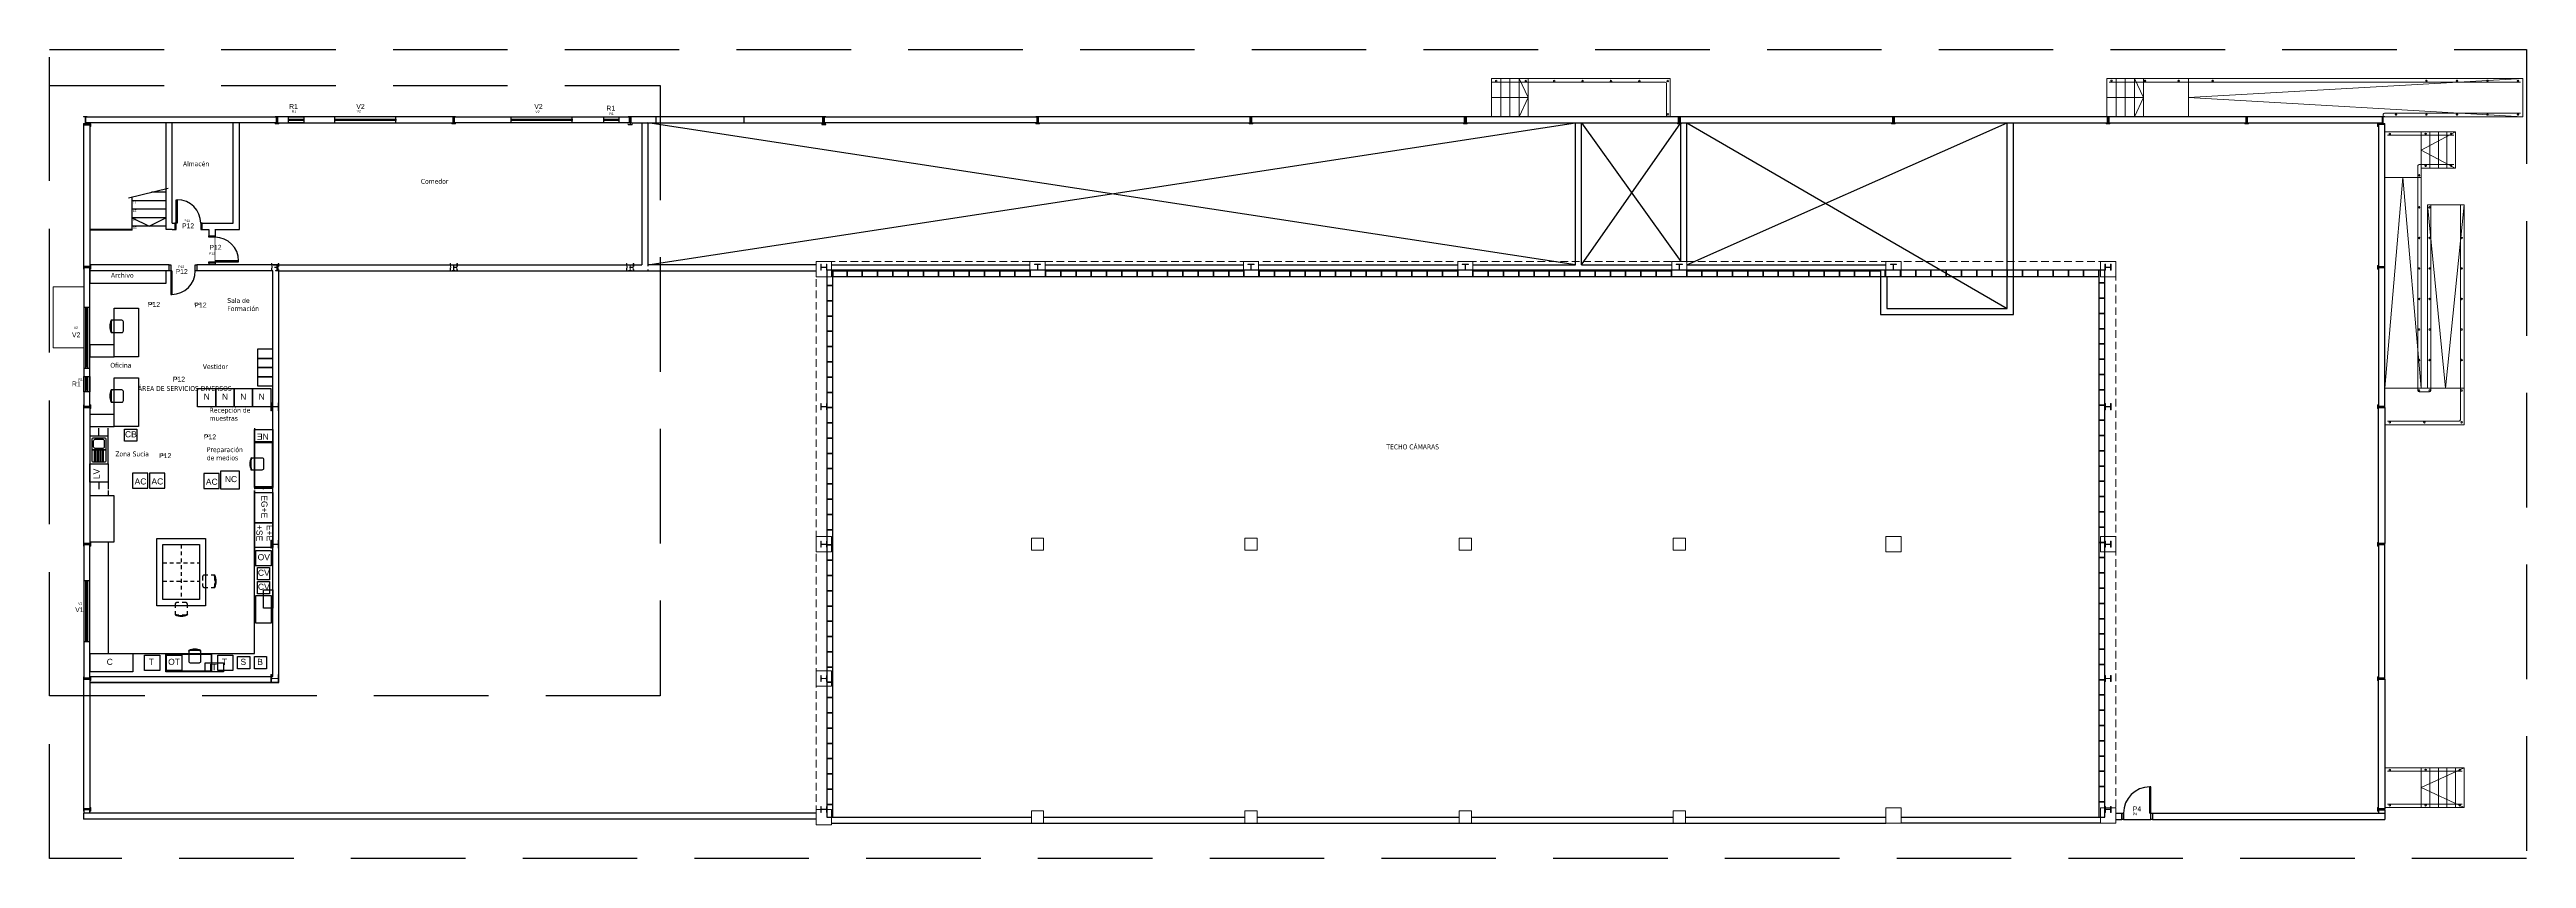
# Model space of a CAD drawing. Header units: metres. Extents: x 335 to 416, y -99 to 49.
# Drawn here: x 334.9 to 416, y 22.8 to 49.3 of the extents above.
import ezdxf

# ---------------------------------------------------------------- set-up
doc = ezdxf.new("R2010")
doc.units = ezdxf.units.M
for name, pattern in [('2010.10.30 PLANO BASE$0$HIDDEN', [0.375, 0.25, -0.125]), ('CONTINUA', [0]), ('HIDDEN', [0.375, 0.25, -0.125]), ('RAYITAS', [0.375, 0.25, -0.125])]:
    doc.linetypes.add(name, pattern=pattern)
for name, color, linetype in [('00.00 CRUZ HUECOS', 3, 'Continuous'), ('00.02 TEXTO 2', 8, 'Continuous'), ('05.01 TABIQUERÍA', 8, 'Continuous'), ('05.01 TABIQUERÍA ALTA', 8, 'Continuous'), ('05.01 TABIQUERÍA CUBIERTA', 8, 'Continuous'), ('05.01 TABIQUERÍA EXISTENTE', 8, 'Continuous'), ('05.02 CERRAMIENTOS ALVEOLARES', 8, 'Continuous'), ('05.04 ENFOSCADO ALICATADO', 251, 'Continuous'), ('05.04 TRASD OMEGA PLADUR', 251, 'Continuous'), ('05.04 TRASD OMEGA PLADUR ALICATADO', 251, 'Continuous'), ('06.02 PAVIMENTOS_ALTA', 8, 'Continuous'), ('06.03 ESCALERAS', 4, 'Continuous'), ('07.01 CARPINTERIA', 253, 'Continuous'), ('07.01 CARPINTERIA ALTA', 253, 'Continuous'), ('07.01 CARPINTERIA MEMORIA 1_100', 5, 'Continuous'), ('07.01 CARPINTERIA MEMORIA 1_50', 5, 'Continuous'), ('07.01 CARPINTERIA PANEL MEMORIA 1_100', 150, 'Continuous'), ('07.01 CARPINTERIA PANEL MEMORIA 1_50', 5, 'Continuous'), ('10.02 MOBILIARIO', 4, 'Continuous'), ('10.02 MOBILIARIO TEXTOS', 3, 'Continuous')]:
    doc.layers.add(name, color=color, linetype=linetype)
for name, color, linetype, lineweight in [('01.01 URB_RAMPAS', 8, 'Continuous', 5), ('01.01 URBANIZACIÓN', 8, 'Continuous', 5), ('04.01 PILARES', 7, 'Continuous', 5), ('04.01 PILARES EXISTENTE', 7, 'Continuous', 5), ('04.01 PILARES_CUBIERTA', 7, 'Continuous', 5), ('04.02 ESTRUCTURA HORMIGÓN FORJADOS', 7, 'Continuous', 5), ('04.02 ESTRUCTURA METALICA', 7, 'Continuous', 5)]:
    doc.layers.add(name, color=color, linetype=linetype, lineweight=lineweight)
doc.layers.add('99_NO_IMPRIME', color=7, linetype='Continuous', plot=False)
doc.styles.add('Civilport', font='tahoma.ttf')
doc.styles.get("Standard").update_dxf_attribs({"font": 'arial.ttf'})

# ---------------------------------------------------------------- blocks, each defined once
blk = doc.blocks.new('0ipe0240')
at = {"ltscale": 0.009}
for p, q in [((-0.06, 0.1102), (-0.06, 0.12)), ((-0.06, 0.12), (0.06, 0.12)), ((-0.06, 0.1102), (-0.0151, 0.1102)), ((-0.0031, -0.0982), (-0.0031, 0.0982)), ((-0.0031, 0), (0.0031, 0)), ((0.0031, -0.0982), (0.0031, 0.0982)), ((0.06, 0.1102), (0.0151, 0.1102)), ((0.06, 0.12), (0.06, 0.1102)), ((-0.0151, -0.1102), (-0.06, -0.1102)), ((-0.06, -0.12), (-0.06, -0.1102)), ((0.06, -0.12), (-0.06, -0.12)), ((0.0151, -0.1102), (0.06, -0.1102)), ((0.06, -0.1102), (0.06, -0.12))]:
    blk.add_line(p, q, dxfattribs=at)
for centre, start, end in [((-0.0151, 0.0982), 0, 90), ((0.0151, 0.0982), 90, 180), ((-0.0151, -0.0982), 270, 0), ((0.0151, -0.0982), 180, 270)]:
    blk.add_arc(centre, 0.012, start, end, dxfattribs=at)
blk = doc.blocks.new('0upn0240')
at = {"ltscale": 0.009}
blk.add_line((0, 0), (0.01, 0), dxfattribs=at)
blk.add_lwpolyline([(0, -0.12), (0.085, -0.12), (0.085, -0.118, 0.377869), (0.079, -0.112), (0.021, -0.104, -0.377869), (0.01, -0.091), (0.01, 0.091, -0.377869), (0.021, 0.104), (0.079, 0.112, 0.377869), (0.085, 0.118), (0.085, 0.12), (0, 0.12)], format="xyb", close=True)
blk = doc.blocks.new('0ipe0270')
at = {"ltscale": 0.009}
for p, q in [((-0.0675, 0.1248), (-0.0675, 0.135)), ((-0.0675, 0.135), (0.0675, 0.135)), ((-0.0675, 0.1248), (-0.018, 0.1248)), ((-0.003, -0.1098), (-0.003, 0.1098)), ((-0.003, 0), (0.003, 0)), ((0.003, -0.1098), (0.003, 0.1098)), ((0.0675, 0.1248), (0.018, 0.1248)), ((0.0675, 0.135), (0.0675, 0.1248)), ((-0.018, -0.1248), (-0.0675, -0.1248)), ((-0.0675, -0.135), (-0.0675, -0.1248)), ((0.0675, -0.135), (-0.0675, -0.135)), ((0.018, -0.1248), (0.0675, -0.1248)), ((0.0675, -0.1248), (0.0675, -0.135))]:
    blk.add_line(p, q, dxfattribs=at)
for centre, start, end in [((-0.018, 0.1098), 0, 90), ((0.018, 0.1098), 90, 180), ((-0.018, -0.1098), 270, 0), ((0.018, -0.1098), 180, 270)]:
    blk.add_arc(centre, 0.015, start, end, dxfattribs=at)
blk = doc.blocks.new('0heb0260')
at = {"ltscale": 0.009}
for p, q in [((-0.13, 0.1125), (-0.13, 0.13)), ((-0.13, 0.13), (0.13, 0.13)), ((-0.029, 0.1125), (-0.13, 0.1125)), ((-0.005, -0.0885), (-0.005, 0.0885)), ((0.005, 0), (-0.005, 0)), ((0.005, -0.0885), (0.005, 0.0885)), ((0.029, 0.1125), (0.13, 0.1125)), ((0.13, 0.13), (0.13, 0.1125)), ((-0.13, -0.1125), (-0.029, -0.1125)), ((-0.13, -0.13), (-0.13, -0.1125)), ((0.13, -0.13), (-0.13, -0.13)), ((0.13, -0.1125), (0.029, -0.1125)), ((0.13, -0.1125), (0.13, -0.13))]:
    blk.add_line(p, q, dxfattribs=at)
for centre, start, end in [((-0.029, 0.0885), 360, 90), ((0.029, 0.0885), 90, 180), ((-0.029, -0.0885), 270, 360), ((0.029, -0.0885), 180, 270)]:
    blk.add_arc(centre, 0.024, start, end, dxfattribs=at)
blk = doc.blocks.new('0ipe0200')
at = {"ltscale": 0.009}
for p, q in [((-0.05, 0.0915), (-0.05, 0.1)), ((-0.05, 0.1), (0.05, 0.1)), ((-0.05, 0.0915), (-0.0148, 0.0915)), ((-0.0028, 0.0795), (-0.0028, -0.0795)), ((-0.0028, 0), (0.0028, 0)), ((0.0028, 0.0795), (0.0028, -0.0795)), ((0.05, 0.0915), (0.0148, 0.0915)), ((0.05, 0.1), (0.05, 0.0915)), ((-0.0148, -0.0915), (-0.05, -0.0915)), ((-0.05, -0.1), (-0.05, -0.0915)), ((0.05, -0.1), (-0.05, -0.1)), ((0.0148, -0.0915), (0.05, -0.0915)), ((0.05, -0.0915), (0.05, -0.1))]:
    blk.add_line(p, q, dxfattribs=at)
for centre, start, end in [((-0.0148, 0.0795), 0, 90), ((0.0148, 0.0795), 90, 180), ((-0.0148, -0.0795), 270, 0), ((0.0148, -0.0795), 180, 270)]:
    blk.add_arc(centre, 0.012, start, end, dxfattribs=at)
blk = doc.blocks.new('0HEB0240dis')
at = {"layer": '04.02 ESTRUCTURA METALICA', "linetype": 'RAYITAS', "ltscale": 0.1}
for p, q in [((-0.12, -0.12), (-0.12, 0.12)), ((-0.12, 0.12), (-0.103, 0.12)), ((-0.103, 0.026), (-0.103, 0.12)), ((0.082, 0.005), (-0.082, 0.005)), ((0, 0.005), (0, -0.005)), ((0.103, 0.12), (0.12, 0.12)), ((0.103, 0.12), (0.103, 0.026)), ((0.12, 0.12), (0.12, -0.12)), ((-0.103, -0.12), (-0.12, -0.12)), ((-0.103, -0.026), (-0.103, -0.12)), ((0.082, -0.005), (-0.082, -0.005)), ((0.103, -0.12), (0.103, -0.026)), ((0.12, -0.12), (0.103, -0.12))]:
    blk.add_line(p, q, dxfattribs=at)
for centre, start, end in [((-0.082, 0.026), 180, 270), ((0.082, 0.026), 270, 0), ((-0.082, -0.026), 90, 180), ((0.082, -0.026), 0, 90)]:
    blk.add_arc(centre, 0.021, start, end, dxfattribs=at)
blk = doc.blocks.new('0heb0200')
at = {"ltscale": 0.009}
blk.add_line((0.0045, 0), (-0.0045, 0), dxfattribs=at)
blk.add_lwpolyline([(-0.1, -0.1), (0.1, -0.1), (0.1, -0.085), (0.0225, -0.085, -0.4142136), (0.0045, -0.067), (0.0045, 0.067, -0.4142136), (0.0225, 0.085), (0.1, 0.085), (0.1, 0.1), (-0.1, 0.1), (-0.1, 0.085), (-0.0225, 0.085, -0.4142136), (-0.0045, 0.067), (-0.0045, -0.067, -0.4142136), (-0.0225, -0.085), (-0.1, -0.085)], format="xyb", close=True)

msp = doc.modelspace()

# ---------------------------------------------------------------- linework, layer by layer
at = {"layer": '00.00 CRUZ HUECOS', "color": 9}
for p, q in [((354.479, 42.283), (384.859, 46.933)), ((384.859, 42.283), (354.479, 46.932)), ((385.059, 46.933), (388.309, 42.388)), ((385.059, 42.283), (388.309, 46.933)), ((388.509, 46.933), (398.998, 40.851)), ((388.509, 42.283), (398.998, 46.933))]:
    msp.add_line(p, q, dxfattribs=at)
at = {"layer": '01.01 URB_RAMPAS'}
for p, q in [((382.109, 48.383), (382.109, 47.133)), ((382.109, 48.383), (387.959, 48.383)), ((382.409, 48.383), (382.409, 47.133)), ((382.709, 48.383), (382.709, 47.133)), ((383.009, 48.383), (383.009, 47.133)), ((383.309, 48.383), (383.309, 47.133)), ((387.959, 47.133), (387.959, 48.383)), ((402.262, 48.383), (402.262, 47.133)), ((402.262, 48.383), (404.662, 48.383)), ((402.562, 48.383), (402.562, 47.133)), ((402.862, 48.383), (402.862, 47.133)), ((403.162, 48.383), (403.162, 47.133)), ((403.462, 48.383), (403.462, 47.133)), ((415.885, 48.383), (404.662, 48.383)), ((415.885, 47.133), (415.885, 48.383)), ((411.369, 46.643), (413.679, 46.643)), ((412.559, 46.643), (412.559, 45.443)), ((412.559, 46.043), (413.679, 46.643)), ((412.839, 46.643), (412.839, 45.443)), ((413.119, 46.643), (413.119, 45.443)), ((413.399, 46.643), (413.399, 45.443)), ((413.679, 46.643), (413.679, 45.451)), ((412.559, 46.043), (413.671, 45.451)), ((412.559, 45.443), (413.671, 45.443)), ((412.559, 45.143), (412.559, 45.443)), ((411.359, 45.143), (412.551, 45.143)), ((411.955, 45.143), (411.359, 38.243)), ((412.559, 38.243), (411.955, 45.143)), ((412.559, 45.135), (412.559, 38.243)), ((412.759, 44.243), (412.759, 38.243)), ((413.355, 38.243), (412.759, 44.243)), ((412.759, 44.243), (413.959, 44.243)), ((413.959, 44.243), (413.355, 38.243)), ((413.959, 44.243), (413.959, 37.043)), ((411.359, 38.243), (412.559, 38.243)), ((412.559, 38.243), (412.759, 38.243)), ((412.759, 38.243), (413.959, 38.243)), ((411.359, 37.043), (413.959, 37.043)), ((413.959, 25.804), (411.359, 25.804)), ((412.559, 24.504), (412.559, 25.804)), ((412.559, 25.154), (413.959, 25.804)), ((412.559, 25.154), (413.959, 24.504)), ((412.839, 24.504), (412.839, 25.804)), ((413.119, 24.504), (413.119, 25.804)), ((413.399, 24.504), (413.399, 25.804)), ((413.679, 24.504), (413.679, 25.804)), ((413.959, 24.504), (413.959, 25.804)), ((413.959, 24.504), (411.359, 24.504))]:
    msp.add_line(p, q, dxfattribs=at)
for points in [[(382.109, 47.758), (383.309, 47.758), (383.009, 48.383)], [(402.262, 47.758), (403.462, 47.758), (403.162, 48.383)], [(404.935, 47.133), (404.935, 48.383)], [(415.885, 48.383), (404.935, 47.758), (415.885, 47.133)], [(382.109, 47.758), (383.309, 47.758), (383.009, 47.133)], [(402.262, 47.758), (403.462, 47.758), (403.162, 47.133)], [(411.349, 47.133), (415.885, 47.133)]]:
    msp.add_lwpolyline(points, dxfattribs=at)
msp.add_lwpolyline([(415.885, 47.133), (415.885, 47.133)], close=True, dxfattribs=at)
for centre, start, end in [((413.671, 45.451), 270, 0.00006), ((412.551, 45.135), 0, 90)]:
    msp.add_arc(centre, 0.008, start, end, dxfattribs=at)
at = {"layer": '01.01 URBANIZACIÓN'}
msp.add_line((412.559, 45.443), (412.839, 45.443), dxfattribs=at)
at = {"layer": '01.01 URBANIZACIÓN', "ltscale": 0.01}
for p, q in [((335.999, 41.558), (334.999, 41.558)), ((334.999, 39.558), (334.999, 41.558)), ((335.999, 39.558), (334.999, 39.558))]:
    msp.add_line(p, q, dxfattribs=at)
at = {"layer": '01.01 URBANIZACIÓN'}
for points in [[(382.109, 48.263), (387.799, 48.263, -0.414214), (387.839, 48.223), (387.839, 47.133)], [(411.309, 47.143), (411.309, 47.205, -0.414214), (411.349, 47.245), (415.807, 47.245)], [(413.619, 45.563), (412.487, 45.563, 0.414214), (412.447, 45.523), (412.447, 38.163, 0.414214), (412.487, 38.123), (412.831, 38.123, 0.414214), (412.871, 38.163), (412.871, 44.243)], [(411.447, 37.163), (413.799, 37.163, 0.414214), (413.839, 37.203), (413.839, 44.243)]]:
    msp.add_lwpolyline(points, format="xyb", dxfattribs=at)
for points in [[(402.332, 48.271), (415.807, 48.271)], [(411.447, 46.531), (413.619, 46.531)], [(411.447, 25.692), (413.899, 25.692)], [(411.447, 24.616), (413.899, 24.616)]]:
    msp.add_lwpolyline(points, dxfattribs=at)
for centre in [(382.259, 48.303), (383.229, 48.303), (384.159, 48.303), (385.089, 48.303), (386.019, 48.303), (386.949, 48.303), (387.879, 48.303), (402.412, 48.311), (403.512, 48.311), (404.612, 48.311), (405.727, 48.311), (412.727, 48.311), (413.727, 48.311), (414.727, 48.311), (415.727, 48.311), (387.879, 47.213), (411.727, 47.205), (412.727, 47.205), (413.727, 47.205), (414.727, 47.205), (415.727, 47.205), (411.527, 46.571), (412.699, 46.571), (413.539, 46.571), (412.699, 45.523), (413.539, 45.523), (412.487, 45.213), (412.487, 44.163), (412.831, 44.163), (412.487, 43.163), (412.831, 43.163), (413.879, 43.163), (412.487, 42.163), (412.831, 42.163), (413.879, 42.163), (412.487, 41.163), (412.831, 41.163), (413.879, 41.163), (412.487, 40.163), (412.831, 40.163), (413.879, 40.163), (412.487, 39.163), (412.831, 39.163), (413.879, 39.163), (412.487, 38.163), (412.831, 38.163), (413.879, 38.163), (411.527, 37.123), (412.659, 37.123), (413.879, 37.123), (411.527, 25.732), (412.699, 25.732), (413.819, 25.732), (411.527, 24.576), (412.699, 24.576), (413.819, 24.576)]:
    msp.add_circle(centre, 0.025, dxfattribs=at)
at = {"layer": '04.01 PILARES EXISTENTE', "linetype": 'CONTINUA', "ltscale": 0.2}
for points in [[(359.989, 42.388), (360.489, 42.388), (360.489, 41.888), (359.989, 41.888)], [(366.989, 42.388), (367.489, 42.388), (367.489, 41.888), (366.989, 41.888)], [(373.979, 42.388), (374.479, 42.388), (374.479, 41.888), (373.979, 41.888)], [(380.999, 42.388), (381.499, 42.388), (381.499, 41.888), (380.999, 41.888)], [(388.009, 42.388), (388.509, 42.388), (388.509, 41.888), (388.009, 41.888)], [(395.019, 42.388), (395.519, 42.388), (395.519, 41.888), (395.019, 41.888)], [(395.019, 42.388), (395.519, 42.388), (395.519, 41.888), (395.019, 41.888)], [(402.049, 42.388), (402.549, 42.388), (402.549, 41.888), (402.049, 41.888)], [(359.989, 33.378), (360.489, 33.378), (360.489, 32.878), (359.989, 32.878)], [(367.039, 33.328), (367.439, 33.328), (367.439, 32.928), (367.039, 32.928)], [(374.029, 33.328), (374.429, 33.328), (374.429, 32.928), (374.029, 32.928)], [(381.049, 33.328), (381.449, 33.328), (381.449, 32.928), (381.049, 32.928)], [(388.059, 33.328), (388.459, 33.328), (388.459, 32.928), (388.059, 32.928)], [(402.049, 33.378), (402.549, 33.378), (402.549, 32.878), (402.049, 32.878)], [(359.989, 28.978), (360.489, 28.978), (360.489, 28.478), (359.989, 28.478)], [(359.989, 24.438), (360.489, 24.438), (360.489, 23.938), (359.989, 23.938)], [(367.039, 24.388), (367.439, 24.388), (367.439, 23.988), (367.039, 23.988)], [(374.029, 24.388), (374.429, 24.388), (374.429, 23.988), (374.029, 23.988)], [(381.049, 24.388), (381.449, 24.388), (381.449, 23.988), (381.049, 23.988)], [(388.059, 24.388), (388.459, 24.388), (388.459, 23.988), (388.059, 23.988)], [(395.019, 24.488), (395.519, 24.488), (395.519, 23.988), (395.019, 23.988)], [(395.019, 24.488), (395.519, 24.488), (395.519, 23.988), (395.019, 23.988)], [(402.049, 24.488), (402.549, 24.488), (402.549, 23.988), (402.049, 23.988)], [(402.049, 24.488), (402.549, 24.488), (402.549, 23.988), (402.049, 23.988)]]:
    msp.add_lwpolyline(points, close=True, dxfattribs=at)
msp.add_lwpolyline([(395.019, 32.878), (395.019, 33.378), (395.519, 33.378), (395.519, 32.878), (395.019, 32.878)], dxfattribs=at)
at = {"layer": '04.01 PILARES_CUBIERTA'}
msp.add_line((360.339, 24.338), (360.339, 24.458), dxfattribs=at)
at = {"layer": '04.02 ESTRUCTURA HORMIGÓN FORJADOS', "linetype": 'HIDDEN'}
msp.add_lwpolyline([(359.989, 23.938), (359.989, 42.388), (402.549, 42.388), (402.549, 23.988), (360.489, 23.988), (360.489, 23.938), (359.989, 23.938)], close=True, dxfattribs=at)
at = {"layer": '05.01 TABIQUERÍA'}
for p, q in [((384.859, 42.283), (384.859, 46.933)), ((385.059, 42.283), (385.059, 46.933)), ((388.309, 42.388), (388.309, 46.933)), ((388.509, 42.388), (388.509, 46.933)), ((398.998, 40.851), (398.998, 46.933)), ((399.198, 40.651), (399.198, 46.933)), ((359.989, 42.283), (354.479, 42.283)), ((354.479, 42.083), (359.989, 42.083)), ((394.849, 42.083), (394.849, 40.651)), ((395.049, 41.888), (395.049, 40.851)), ((394.849, 40.651), (399.198, 40.651)), ((395.049, 40.851), (398.998, 40.851))]:
    msp.add_line(p, q, dxfattribs=at)
at = {"layer": '05.01 TABIQUERÍA ALTA'}
for p, q in [((338.699, 43.443), (338.699, 46.933)), ((338.899, 43.643), (338.899, 46.933)), ((340.899, 43.643), (340.899, 46.933)), ((354.279, 46.932), (354.279, 42.283)), ((354.279, 46.932), (354.279, 42.283)), ((354.479, 46.932), (354.479, 42.283)), ((354.479, 46.932), (354.479, 42.283)), ((338.899, 43.443), (338.699, 43.443)), ((338.899, 43.643), (338.983, 43.643)), ((338.899, 43.443), (339.001, 43.443)), ((339.882, 43.643), (340.899, 43.643)), ((338.744, 42.283), (336.199, 42.283)), ((338.804, 42.283), (336.199, 42.283)), ((342.189, 42.283), (339.703, 42.283)), ((342.389, 42.283), (339.753, 42.283)), ((342.189, 42.283), (354.279, 42.283)), ((338.804, 42.083), (336.199, 42.083)), ((338.804, 42.083), (336.199, 42.083)), ((342.156, 42.083), (339.703, 42.083)), ((342.189, 42.083), (339.703, 42.083)), ((342.189, 28.798), (342.189, 42.083)), ((342.389, 28.744), (342.389, 42.083)), ((342.389, 42.083), (354.479, 42.083)), ((342.389, 28.744), (342.389, 42.083)), ((336.198, 28.798), (342.189, 28.798)), ((336.198, 28.598), (342.389, 28.598))]:
    msp.add_line(p, q, dxfattribs=at)
for points in [[(340.3, 43.443), (341.1, 43.443), (341.1, 46.933)], [(338.899, 43.443), (338.983, 43.443)], [(339.882, 43.443), (340.1, 43.443)], [(340.1, 43.443), (340.1, 43.234)], [(340.3, 43.443), (340.3, 43.234)], [(340.1, 42.334), (340.1, 42.283)], [(340.3, 42.334), (340.3, 42.283)]]:
    msp.add_lwpolyline(points, dxfattribs=at)
at = {"layer": '05.01 TABIQUERÍA CUBIERTA'}
for points in [[(360.539, 42.103), (360.339, 42.103), (360.339, 41.603), (360.539, 41.603)], [(360.539, 41.603), (360.339, 41.603), (360.339, 41.103), (360.539, 41.103)], [(360.999, 41.903), (360.999, 42.103), (360.539, 42.103), (360.539, 41.903)], [(361.499, 41.903), (361.499, 42.103), (360.999, 42.103), (360.999, 41.903)], [(361.999, 41.903), (361.999, 42.103), (361.499, 42.103), (361.499, 41.903)], [(362.499, 41.903), (362.499, 42.103), (361.999, 42.103), (361.999, 41.903)], [(362.999, 41.903), (362.999, 42.103), (362.499, 42.103), (362.499, 41.903)], [(363.499, 41.903), (363.499, 42.103), (362.999, 42.103), (362.999, 41.903)], [(363.999, 41.903), (363.999, 42.103), (363.499, 42.103), (363.499, 41.903)], [(364.499, 41.903), (364.499, 42.103), (363.999, 42.103), (363.999, 41.903)], [(364.999, 41.903), (364.999, 42.103), (364.499, 42.103), (364.499, 41.903)], [(365.499, 41.903), (365.499, 42.103), (364.999, 42.103), (364.999, 41.903)], [(365.999, 41.903), (365.999, 42.103), (365.499, 42.103), (365.499, 41.903)], [(366.499, 41.903), (366.499, 42.103), (365.999, 42.103), (365.999, 41.903)], [(366.999, 41.903), (366.999, 42.103), (366.499, 42.103), (366.499, 41.903)], [(367.499, 41.903), (367.499, 42.103), (366.999, 42.103), (366.999, 41.903)], [(367.999, 41.903), (367.999, 42.103), (367.499, 42.103), (367.499, 41.903)], [(368.499, 41.903), (368.499, 42.103), (367.999, 42.103), (367.999, 41.903)], [(368.999, 41.903), (368.999, 42.103), (368.499, 42.103), (368.499, 41.903)], [(369.499, 41.903), (369.499, 42.103), (368.999, 42.103), (368.999, 41.903)], [(369.999, 41.903), (369.999, 42.103), (369.499, 42.103), (369.499, 41.903)], [(370.499, 41.903), (370.499, 42.103), (369.999, 42.103), (369.999, 41.903)], [(370.999, 41.903), (370.999, 42.103), (370.499, 42.103), (370.499, 41.903)], [(371.499, 41.903), (371.499, 42.103), (370.999, 42.103), (370.999, 41.903)], [(371.999, 41.903), (371.999, 42.103), (371.499, 42.103), (371.499, 41.903)], [(372.499, 41.903), (372.499, 42.103), (371.999, 42.103), (371.999, 41.903)], [(372.999, 41.903), (372.999, 42.103), (372.499, 42.103), (372.499, 41.903)], [(373.499, 41.903), (373.499, 42.103), (372.999, 42.103), (372.999, 41.903)], [(373.999, 41.903), (373.999, 42.103), (373.499, 42.103), (373.499, 41.903)], [(374.499, 41.903), (374.499, 42.103), (373.999, 42.103), (373.999, 41.903)], [(374.999, 41.903), (374.999, 42.103), (374.499, 42.103), (374.499, 41.903)], [(375.499, 41.903), (375.499, 42.103), (374.999, 42.103), (374.999, 41.903)], [(375.999, 41.903), (375.999, 42.103), (375.499, 42.103), (375.499, 41.903)], [(376.499, 41.903), (376.499, 42.103), (375.999, 42.103), (375.999, 41.903)], [(376.999, 41.903), (376.999, 42.103), (376.499, 42.103), (376.499, 41.903)], [(377.499, 41.903), (377.499, 42.103), (376.999, 42.103), (376.999, 41.903)], [(377.999, 41.903), (377.999, 42.103), (377.499, 42.103), (377.499, 41.903)], [(378.499, 41.903), (378.499, 42.103), (377.999, 42.103), (377.999, 41.903)], [(378.999, 41.903), (378.999, 42.103), (378.499, 42.103), (378.499, 41.903)], [(379.499, 41.903), (379.499, 42.103), (378.999, 42.103), (378.999, 41.903)], [(379.999, 41.903), (379.999, 42.103), (379.499, 42.103), (379.499, 41.903)], [(380.499, 41.903), (380.499, 42.103), (379.999, 42.103), (379.999, 41.903)], [(380.999, 41.903), (380.999, 42.103), (380.499, 42.103), (380.499, 41.903)], [(381.499, 41.903), (381.499, 42.103), (380.999, 42.103), (380.999, 41.903)], [(381.999, 41.903), (381.999, 42.103), (381.499, 42.103), (381.499, 41.903)], [(382.499, 41.903), (382.499, 42.103), (381.999, 42.103), (381.999, 41.903)], [(382.999, 41.903), (382.999, 42.103), (382.499, 42.103), (382.499, 41.903)], [(383.499, 41.903), (383.499, 42.103), (382.999, 42.103), (382.999, 41.903)], [(383.999, 41.903), (383.999, 42.103), (383.499, 42.103), (383.499, 41.903)], [(384.499, 41.903), (384.499, 42.103), (383.999, 42.103), (383.999, 41.903)], [(384.999, 41.903), (384.999, 42.103), (384.499, 42.103), (384.499, 41.903)], [(385.499, 41.903), (385.499, 42.103), (384.999, 42.103), (384.999, 41.903)], [(385.999, 41.903), (385.999, 42.103), (385.499, 42.103), (385.499, 41.903)], [(386.499, 41.903), (386.499, 42.103), (385.999, 42.103), (385.999, 41.903)], [(386.999, 41.903), (386.999, 42.103), (386.499, 42.103), (386.499, 41.903)], [(387.499, 41.903), (387.499, 42.103), (386.999, 42.103), (386.999, 41.903)], [(387.999, 41.903), (387.999, 42.103), (387.499, 42.103), (387.499, 41.903)], [(388.499, 41.903), (388.499, 42.103), (387.999, 42.103), (387.999, 41.903)], [(388.999, 41.903), (388.999, 42.103), (388.499, 42.103), (388.499, 41.903)], [(389.499, 41.903), (389.499, 42.103), (388.999, 42.103), (388.999, 41.903)], [(389.999, 41.903), (389.999, 42.103), (389.499, 42.103), (389.499, 41.903)], [(390.499, 41.903), (390.499, 42.103), (389.999, 42.103), (389.999, 41.903)], [(390.999, 41.903), (390.999, 42.103), (390.499, 42.103), (390.499, 41.903)], [(391.499, 41.903), (391.499, 42.103), (390.999, 42.103), (390.999, 41.903)], [(391.999, 41.903), (391.999, 42.103), (391.499, 42.103), (391.499, 41.903)], [(392.499, 41.903), (392.499, 42.103), (391.999, 42.103), (391.999, 41.903)], [(392.999, 41.903), (392.999, 42.103), (392.499, 42.103), (392.499, 41.903)], [(393.499, 41.903), (393.499, 42.103), (392.999, 42.103), (392.999, 41.903)], [(393.999, 41.903), (393.999, 42.103), (393.499, 42.103), (393.499, 41.903)], [(394.499, 41.903), (394.499, 42.103), (393.999, 42.103), (393.999, 41.903)], [(394.999, 41.903), (394.999, 42.103), (394.499, 42.103), (394.499, 41.903)], [(395.499, 41.903), (395.499, 42.103), (394.999, 42.103), (394.999, 41.903)], [(395.999, 41.903), (395.999, 42.103), (395.499, 42.103), (395.499, 41.903)], [(396.499, 41.903), (396.499, 42.103), (395.999, 42.103), (395.999, 41.903)], [(396.999, 41.903), (396.999, 42.103), (396.499, 42.103), (396.499, 41.903)], [(397.499, 41.903), (397.499, 42.103), (396.999, 42.103), (396.999, 41.903)], [(397.999, 41.903), (397.999, 42.103), (397.499, 42.103), (397.499, 41.903)], [(398.499, 41.903), (398.499, 42.103), (397.999, 42.103), (397.999, 41.903)], [(398.999, 41.903), (398.999, 42.103), (398.499, 42.103), (398.499, 41.903)], [(399.499, 41.903), (399.499, 42.103), (398.999, 42.103), (398.999, 41.903)], [(399.999, 41.903), (399.999, 42.103), (399.499, 42.103), (399.499, 41.903)], [(400.499, 41.903), (400.499, 42.103), (399.999, 42.103), (399.999, 41.903)], [(400.999, 41.903), (400.999, 42.103), (400.499, 42.103), (400.499, 41.903)], [(401.499, 41.903), (401.499, 42.103), (400.999, 42.103), (400.999, 41.903)], [(401.999, 41.903), (401.999, 42.103), (401.499, 42.103), (401.499, 41.903)], [(402.199, 42.103), (401.999, 42.103), (401.999, 41.688), (402.199, 41.688)], [(402.199, 41.688), (401.999, 41.688), (401.999, 41.188), (402.199, 41.188)], [(360.539, 41.103), (360.339, 41.103), (360.339, 40.603), (360.539, 40.603)], [(360.539, 40.603), (360.339, 40.603), (360.339, 40.103), (360.539, 40.103)], [(402.199, 41.188), (401.999, 41.188), (401.999, 40.688), (402.199, 40.688)], [(402.199, 40.688), (401.999, 40.688), (401.999, 40.188), (402.199, 40.188)], [(360.539, 40.103), (360.339, 40.103), (360.339, 39.603), (360.539, 39.603)], [(402.199, 40.188), (401.999, 40.188), (401.999, 39.688), (402.199, 39.688)], [(360.539, 39.603), (360.339, 39.603), (360.339, 39.103), (360.539, 39.103)], [(360.539, 39.103), (360.339, 39.103), (360.339, 38.603), (360.539, 38.603)], [(402.199, 39.688), (401.999, 39.688), (401.999, 39.188), (402.199, 39.188)], [(402.199, 39.188), (401.999, 39.188), (401.999, 38.688), (402.199, 38.688)], [(360.539, 38.603), (360.339, 38.603), (360.339, 38.103), (360.539, 38.103)], [(402.199, 38.688), (401.999, 38.688), (401.999, 38.188), (402.199, 38.188)], [(402.199, 38.188), (401.999, 38.188), (401.999, 37.688), (402.199, 37.688)], [(360.539, 38.103), (360.339, 38.103), (360.339, 37.603), (360.539, 37.603)], [(360.539, 37.603), (360.339, 37.603), (360.339, 37.103), (360.539, 37.103)], [(402.199, 37.688), (401.999, 37.688), (401.999, 37.188), (402.199, 37.188)], [(360.539, 37.103), (360.339, 37.103), (360.339, 36.603), (360.539, 36.603)], [(360.539, 36.603), (360.339, 36.603), (360.339, 36.103), (360.539, 36.103)], [(402.199, 37.188), (401.999, 37.188), (401.999, 36.688), (402.199, 36.688)], [(402.199, 36.688), (401.999, 36.688), (401.999, 36.188), (402.199, 36.188)], [(360.539, 36.103), (360.339, 36.103), (360.339, 35.603), (360.539, 35.603)], [(402.199, 36.188), (401.999, 36.188), (401.999, 35.688), (402.199, 35.688)], [(360.539, 35.603), (360.339, 35.603), (360.339, 35.103), (360.539, 35.103)], [(360.539, 35.103), (360.339, 35.103), (360.339, 34.603), (360.539, 34.603)], [(402.199, 35.688), (401.999, 35.688), (401.999, 35.188), (402.199, 35.188)], [(402.199, 35.188), (401.999, 35.188), (401.999, 34.688), (402.199, 34.688)], [(360.539, 34.603), (360.339, 34.603), (360.339, 34.103), (360.539, 34.103)], [(360.539, 34.103), (360.339, 34.103), (360.339, 33.603), (360.539, 33.603)], [(402.199, 34.688), (401.999, 34.688), (401.999, 34.188), (402.199, 34.188)], [(402.199, 34.188), (401.999, 34.188), (401.999, 33.688), (402.199, 33.688)], [(360.539, 33.603), (360.339, 33.603), (360.339, 33.103), (360.539, 33.103)], [(402.199, 33.688), (401.999, 33.688), (401.999, 33.188), (402.199, 33.188)], [(360.539, 33.103), (360.339, 33.103), (360.339, 32.603), (360.539, 32.603)], [(360.539, 32.603), (360.339, 32.603), (360.339, 32.103), (360.539, 32.103)], [(402.199, 33.188), (401.999, 33.188), (401.999, 32.688), (402.199, 32.688)], [(402.199, 32.688), (401.999, 32.688), (401.999, 32.188), (402.199, 32.188)], [(360.539, 32.103), (360.339, 32.103), (360.339, 31.603), (360.539, 31.603)], [(402.199, 32.188), (401.999, 32.188), (401.999, 31.688), (402.199, 31.688)], [(402.199, 31.688), (401.999, 31.688), (401.999, 31.188), (402.199, 31.188)], [(360.539, 31.603), (360.339, 31.603), (360.339, 31.103), (360.539, 31.103)], [(360.539, 31.103), (360.339, 31.103), (360.339, 30.603), (360.539, 30.603)], [(402.199, 31.188), (401.999, 31.188), (401.999, 30.688), (402.199, 30.688)], [(360.539, 30.603), (360.339, 30.603), (360.339, 30.103), (360.539, 30.103)], [(360.539, 30.103), (360.339, 30.103), (360.339, 29.603), (360.539, 29.603)], [(402.199, 30.688), (401.999, 30.688), (401.999, 30.188), (402.199, 30.188)], [(402.199, 30.188), (401.999, 30.188), (401.999, 29.688), (402.199, 29.688)], [(360.539, 29.603), (360.339, 29.603), (360.339, 29.103), (360.539, 29.103)], [(402.199, 29.688), (401.999, 29.688), (401.999, 29.188), (402.199, 29.188)], [(360.539, 29.103), (360.339, 29.103), (360.339, 28.603), (360.539, 28.603)], [(360.539, 28.603), (360.339, 28.603), (360.339, 28.103), (360.539, 28.103)], [(402.199, 29.188), (401.999, 29.188), (401.999, 28.688), (402.199, 28.688)], [(402.199, 28.688), (401.999, 28.688), (401.999, 28.188), (402.199, 28.188)], [(360.539, 28.103), (360.339, 28.103), (360.339, 27.603), (360.539, 27.603)], [(360.539, 27.603), (360.339, 27.603), (360.339, 27.103), (360.539, 27.103)], [(402.199, 28.188), (401.999, 28.188), (401.999, 27.688), (402.199, 27.688)], [(402.199, 27.688), (401.999, 27.688), (401.999, 27.188), (402.199, 27.188)], [(360.539, 27.103), (360.339, 27.103), (360.339, 26.603), (360.539, 26.603)], [(402.199, 27.188), (401.999, 27.188), (401.999, 26.688), (402.199, 26.688)], [(360.539, 26.603), (360.339, 26.603), (360.339, 26.103), (360.539, 26.103)], [(360.539, 26.103), (360.339, 26.103), (360.339, 25.603), (360.539, 25.603)], [(402.199, 26.688), (401.999, 26.688), (401.999, 26.188), (402.199, 26.188)], [(402.199, 26.188), (401.999, 26.188), (401.999, 25.688), (402.199, 25.688)], [(360.539, 25.603), (360.339, 25.603), (360.339, 25.103), (360.539, 25.103)], [(402.199, 25.688), (401.999, 25.688), (401.999, 25.188), (402.199, 25.188)], [(402.199, 25.188), (401.999, 25.188), (401.999, 24.688), (402.199, 24.688)], [(360.539, 25.103), (360.339, 25.103), (360.339, 24.603), (360.539, 24.603)], [(360.539, 24.603), (360.339, 24.603), (360.339, 24.188), (360.539, 24.188)], [(402.199, 24.688), (401.999, 24.688), (401.999, 24.188), (402.199, 24.188)]]:
    msp.add_lwpolyline(points, close=True, dxfattribs=at)
at = {"layer": '05.01 TABIQUERÍA EXISTENTE'}
for p, q in [((360.489, 42.283), (366.989, 42.283)), ((367.489, 42.283), (373.979, 42.283)), ((374.479, 42.283), (380.999, 42.283)), ((381.499, 42.283), (384.859, 42.283)), ((385.059, 42.283), (388.009, 42.283)), ((388.509, 42.283), (395.019, 42.283)), ((360.489, 42.083), (366.989, 42.083)), ((367.489, 42.083), (373.979, 42.083)), ((374.479, 42.083), (380.999, 42.083)), ((381.499, 42.083), (388.009, 42.083)), ((388.509, 42.083), (394.849, 42.083)), ((359.989, 24.318), (335.989, 24.318)), ((335.989, 24.318), (335.989, 24.118)), ((359.989, 24.118), (335.989, 24.118)), ((360.489, 24.188), (367.039, 24.188)), ((360.489, 23.988), (395.019, 23.988)), ((367.439, 24.188), (374.029, 24.188)), ((374.429, 24.188), (381.049, 24.188)), ((381.449, 24.188), (388.059, 24.188)), ((388.459, 24.188), (395.019, 24.188)), ((395.519, 24.188), (402.049, 24.188)), ((402.049, 23.988), (395.519, 23.988)), ((402.549, 24.312), (402.749, 24.312)), ((402.549, 24.112), (402.749, 24.112)), ((402.805, 24.112), (403.705, 24.112)), ((403.76, 24.312), (411.369, 24.312)), ((403.76, 24.112), (411.369, 24.112)), ((411.369, 24.312), (411.369, 24.112))]:
    msp.add_line(p, q, dxfattribs=at)
at = {"layer": '05.02 CERRAMIENTOS ALVEOLARES'}
for p, q in [((354.75, 46.932), (354.75, 47.132)), ((357.63, 46.932), (357.63, 47.132)), ((336.198, 28.086), (336.198, 28.086)), ((336.198, 25.086), (336.198, 25.086)), ((411.159, 24.423), (411.159, 24.312)), ((411.359, 24.423), (411.359, 24.312))]:
    msp.add_line(p, q, dxfattribs=at)
for points in [[(336.071, 47.133), (342.306, 47.133), (342.306, 46.933), (336.071, 46.933)], [(348.096, 47.133), (342.351, 47.133), (342.351, 46.933), (348.096, 46.933)], [(348.142, 47.132), (353.868, 47.132), (353.868, 46.932), (348.142, 46.932)], [(360.211, 47.132), (353.924, 47.132), (353.924, 46.932), (360.211, 46.932)], [(360.261, 47.133), (367.216, 47.133), (367.216, 46.933), (360.261, 46.933)], [(374.206, 47.133), (367.261, 47.133), (367.261, 46.933), (374.206, 46.933)], [(381.226, 47.133), (374.251, 47.133), (374.251, 46.933), (381.226, 46.933)], [(395.246, 47.133), (388.281, 47.133), (388.281, 46.933), (395.246, 46.933)], [(402.276, 47.133), (395.291, 47.133), (395.291, 46.933), (402.276, 46.933)], [(411.286, 47.133), (406.856, 47.133), (406.856, 46.933), (411.286, 46.933)], [(336.199, 46.868), (336.199, 42.225), (335.999, 42.225), (335.999, 46.868)], [(411.359, 46.884), (411.159, 46.884), (411.159, 42.226), (411.359, 42.226)], [(336.199, 37.655), (336.199, 42.18), (335.999, 42.18), (335.999, 37.655)], [(411.159, 42.18), (411.159, 37.656), (411.359, 37.656), (411.359, 42.18)], [(336.198, 37.61), (336.198, 33.15), (335.999, 33.15), (335.999, 37.61)], [(411.159, 33.151), (411.159, 37.61), (411.359, 37.61), (411.359, 33.151)], [(336.198, 28.75), (336.198, 33.105), (335.999, 33.105), (335.999, 28.75)], [(411.159, 33.105), (411.159, 28.751), (411.359, 28.751), (411.359, 33.105)], [(336.198, 24.453), (335.999, 24.453), (335.999, 28.705), (336.198, 28.705)]]:
    msp.add_lwpolyline(points, close=True, dxfattribs=at)
for points in [[(388.236, 46.933), (388.236, 47.133), (381.276, 47.133), (381.276, 46.933), (388.236, 46.933)], [(406.819, 47.133), (402.321, 47.133), (402.321, 46.933), (406.819, 46.933), (406.819, 47.133)], [(336.199, 25.668), (336.199, 24.453), (335.999, 24.453), (335.999, 28.705), (336.199, 28.705), (336.199, 28.668)], [(411.159, 24.453), (411.159, 28.705), (411.359, 28.705), (411.359, 24.453)], [(336.199, 24.318), (336.199, 24.422), (335.999, 24.422), (335.999, 24.318)], [(411.359, 24.453), (411.359, 24.453), (411.159, 24.453), (411.159, 24.453)], [(411.159, 24.423), (411.359, 24.423)], [(402.749, 24.312), (402.749, 24.112)], [(402.749, 24.312), (402.749, 24.112)]]:
    msp.add_lwpolyline(points, dxfattribs=at)
at = {"layer": '05.04 ENFOSCADO ALICATADO', "const_width": 0.02}
for points in [[(354.279, 46.932), (354.279, 42.283), (340.3, 42.283), (340.3, 43.443), (341.1, 43.443), (341.1, 46.933)], [(342.189, 42.083), (342.189, 37.763), (342.129, 37.763), (342.129, 37.503), (342.189, 37.503), (342.189, 33.258), (342.129, 33.258), (342.129, 32.998), (342.189, 32.998), (342.189, 28.858), (342.129, 28.858), (342.129, 28.798), (336.198, 28.798)]]:
    msp.add_lwpolyline(points, dxfattribs=at)
at = {"layer": '05.04 TRASD OMEGA PLADUR', "const_width": 0.02}
for points in [[(336.198, 42.283), (336.198, 46.818), (336.229, 46.818), (336.229, 46.933), (338.699, 46.933)], [(341.1, 46.933), (342.269, 46.933), (342.269, 46.903), (342.389, 46.903), (342.389, 46.933), (348.059, 46.933), (348.059, 46.903), (348.179, 46.903), (348.179, 46.932), (353.829, 46.932), (353.829, 46.873), (353.964, 46.873), (353.964, 46.932), (354.279, 46.932)], [(336.198, 33.933), (336.198, 37.573), (336.229, 37.573), (336.229, 37.693), (336.199, 37.693), (336.199, 42.083)]]:
    msp.add_lwpolyline(points, dxfattribs=at)
at = {"layer": '05.04 TRASD OMEGA PLADUR ALICATADO', "const_width": 0.02}
for points in [[(341.1, 46.933), (342.269, 46.933), (342.269, 46.903), (342.389, 46.903), (342.389, 46.933), (348.059, 46.933), (348.059, 46.903), (348.179, 46.903), (348.179, 46.932), (353.829, 46.932), (353.829, 46.873), (353.964, 46.873), (353.964, 46.932), (354.279, 46.932)], [(336.198, 28.798), (336.198, 33.068), (336.229, 33.068), (336.229, 33.188), (336.198, 33.188), (336.198, 37.573), (336.229, 37.573), (336.229, 37.693), (336.199, 37.693), (336.199, 42.083)]]:
    msp.add_lwpolyline(points, dxfattribs=at)
at = {"layer": '06.02 PAVIMENTOS_ALTA', "linetype": 'RAYITAS', "ltscale": 0.1}
msp.add_line((354.479, 46.932), (354.479, 42.083), dxfattribs=at)
at = {"layer": '06.02 PAVIMENTOS_ALTA'}
for p, q in [((342.389, 28.598), (342.389, 42.083)), ((342.389, 42.083), (354.479, 42.083)), ((342.389, 28.598), (336.198, 28.598))]:
    msp.add_line(p, q, dxfattribs=at)
at = {"layer": '06.03 ESCALERAS'}
for p, q in [((337.468, 44.481), (338.768, 44.795)), ((338.699, 44.663), (338.221, 44.663)), ((337.589, 43.413), (337.589, 44.51)), ((338.699, 44.383), (337.589, 44.383)), ((338.699, 44.103), (337.589, 44.103)), ((338.699, 43.823), (337.589, 43.823)), ((337.589, 43.823), (338.144, 43.543)), ((338.144, 43.543), (338.689, 43.823)), ((337.589, 43.443), (336.199, 43.443)), ((337.589, 43.413), (336.199, 43.413)), ((338.699, 43.543), (337.589, 43.543))]:
    msp.add_line(p, q, dxfattribs=at)
at = {"layer": '07.01 CARPINTERIA'}
for p, q in [((339.061, 43.643), (339.061, 44.414)), ((340.3, 42.413), (341.071, 42.413)), ((338.883, 42.083), (338.883, 41.312)), ((403.672, 24.312), (403.672, 25.18))]:
    msp.add_line(p, q, dxfattribs=at)
for points in [[(342.708, 47.058), (343.208, 47.058), (343.208, 47.008), (342.708, 47.008)], [(353.03, 47.057), (353.53, 47.057), (353.53, 47.007), (353.03, 47.007)], [(339.032, 43.643), (339.032, 44.414), (339.061, 44.414), (339.061, 43.643)], [(338.983, 43.643), (338.983, 43.443), (339.032, 43.443), (339.032, 43.643)], [(339.832, 43.643), (339.832, 43.443), (339.882, 43.443), (339.882, 43.643)], [(340.3, 43.184), (340.1, 43.184), (340.1, 43.234), (340.3, 43.234)], [(338.804, 42.083), (338.804, 42.283), (338.854, 42.283), (338.854, 42.083)], [(339.654, 42.083), (339.654, 42.283), (339.703, 42.283), (339.703, 42.083)], [(340.3, 42.334), (340.1, 42.334), (340.1, 42.384), (340.3, 42.384)], [(340.3, 42.384), (341.071, 42.384), (341.071, 42.413), (340.3, 42.413)], [(338.854, 42.083), (338.854, 41.312), (338.883, 41.312), (338.883, 42.083)], [(336.074, 38.122), (336.074, 38.622), (336.124, 38.622), (336.124, 38.122)], [(403.705, 24.312), (403.705, 25.18), (403.672, 25.18), (403.672, 24.312)], [(402.805, 24.312), (402.805, 24.112), (402.749, 24.112), (402.749, 24.312)], [(403.76, 24.312), (403.76, 24.112), (403.705, 24.112), (403.705, 24.312)]]:
    msp.add_lwpolyline(points, close=True, dxfattribs=at)
for points in [[(342.758, 47.008), (342.758, 47.058)], [(343.158, 47.008), (343.158, 47.058)], [(353.08, 47.007), (353.08, 47.057)], [(353.48, 47.007), (353.48, 47.057)], [(342.758, 47.033), (343.158, 47.033)], [(353.08, 47.032), (353.48, 47.032)], [(336.124, 38.572), (336.074, 38.572)], [(336.124, 38.172), (336.074, 38.172)], [(336.099, 38.172), (336.099, 38.572)]]:
    msp.add_lwpolyline(points, dxfattribs=at)
for centre, radius, start, end in [((339.061, 43.643), 0.771, 0, 90), ((340.3, 42.413), 0.771, 360, 90), ((338.883, 42.083), 0.771, 270, 360), ((403.672, 24.312), 0.867, 90, 180)]:
    msp.add_arc(centre, radius, start, end, dxfattribs=at)
at = {"layer": '07.01 CARPINTERIA ALTA'}
for points in [[(342.708, 47.133), (343.208, 47.133), (343.208, 46.933), (342.708, 46.933)], [(344.224, 47.058), (346.224, 47.058), (346.224, 47.008), (344.224, 47.008)], [(350.001, 47.058), (352.001, 47.058), (352.001, 47.008), (350.001, 47.008)], [(353.03, 47.132), (353.53, 47.132), (353.53, 46.932), (353.03, 46.932)], [(336.074, 38.885), (336.074, 40.885), (336.124, 40.885), (336.124, 38.885)], [(335.999, 38.122), (335.999, 38.622), (336.199, 38.622), (336.199, 38.122)], [(336.073, 29.928), (336.073, 31.928), (336.123, 31.928), (336.123, 29.928)]]:
    msp.add_lwpolyline(points, close=True, dxfattribs=at)
for points in [[(344.224, 46.933), (344.224, 47.133)], [(344.274, 47.008), (344.274, 47.058)], [(346.174, 47.008), (346.174, 47.058)], [(346.224, 46.933), (346.224, 47.133)], [(350.001, 46.933), (350.001, 47.133)], [(350.051, 47.008), (350.051, 47.058)], [(351.951, 47.008), (351.951, 47.058)], [(352.001, 46.933), (352.001, 47.133)], [(344.274, 47.033), (346.174, 47.033)], [(350.051, 47.033), (351.951, 47.033)], [(336.198, 40.885), (335.999, 40.885)], [(336.124, 40.835), (336.074, 40.835)], [(336.099, 38.935), (336.099, 40.835)], [(336.198, 38.885), (335.999, 38.885)], [(336.124, 38.935), (336.074, 38.935)], [(336.198, 31.928), (335.998, 31.928)], [(336.123, 31.878), (336.073, 31.878)], [(336.098, 29.978), (336.098, 31.878)], [(336.198, 29.928), (335.998, 29.928)], [(336.123, 29.978), (336.073, 29.978)]]:
    msp.add_lwpolyline(points, dxfattribs=at)
at = {"layer": '10.02 MOBILIARIO', "ltscale": 0.01}
for p, q in [((336.916, 40.074), (336.898, 40.065)), ((336.916, 37.792), (336.898, 37.783)), ((336.799, 36.666), (336.198, 36.666)), ((336.499, 36.666), (336.499, 36.933)), ((336.799, 35.766), (336.799, 36.933)), ((341.589, 36.933), (341.589, 34.933)), ((341.507, 35.949), (341.489, 35.958)), ((342.189, 35.983), (342.189, 35.383)), ((336.499, 35.166), (336.499, 34.933)), ((336.799, 35.166), (336.799, 34.933)), ((336.799, 34.883), (336.799, 34.71)), ((336.799, 34.883), (336.799, 34.71)), ((341.507, 35.567), (341.489, 35.558)), ((342.189, 34.958), (341.589, 34.958)), ((341.589, 34.883), (341.589, 32.403)), ((341.889, 34.933), (341.889, 34.983)), ((336.799, 33.21), (336.799, 32.403)), ((336.799, 33.21), (336.799, 29.545)), ((340.276, 32.105), (340.294, 32.114)), ((339.385, 30.832), (339.394, 30.814)), ((339.448, 29.627), (339.439, 29.645))]:
    msp.add_line(p, q, dxfattribs=at)
at = {"layer": '10.02 MOBILIARIO'}
for p, q in [((336.349, 35.816), (336.349, 36.216)), ((336.349, 35.816), (336.349, 36.216)), ((336.399, 35.816), (336.399, 36.216)), ((336.399, 35.816), (336.399, 36.216)), ((336.449, 35.816), (336.449, 36.216)), ((336.449, 35.816), (336.449, 36.216)), ((336.499, 35.816), (336.499, 36.216)), ((336.549, 35.816), (336.549, 36.216)), ((336.599, 35.816), (336.599, 36.216)), ((336.649, 35.816), (336.649, 36.216))]:
    msp.add_line(p, q, dxfattribs=at)
at = {"layer": '10.02 MOBILIARIO', "linetype": '2010.10.30 PLANO BASE$0$HIDDEN', "ltscale": 0.5}
for p, q in [((338.594, 32.514), (339.794, 32.514)), ((339.194, 33.114), (339.194, 31.314)), ((338.594, 31.914), (339.794, 31.914))]:
    msp.add_line(p, q, dxfattribs=at)
at = {"layer": '10.02 MOBILIARIO'}
for points in [[(336.199, 41.683), (338.699, 41.683), (338.699, 42.083), (336.199, 42.083)], [(336.998, 40.865), (337.798, 40.865), (337.798, 39.265), (336.998, 39.265)], [(336.998, 38.583), (337.798, 38.583), (337.798, 36.983), (336.998, 36.983)], [(337.337, 36.902), (337.737, 36.902), (337.737, 36.502), (337.337, 36.502)], [(337.601, 34.96), (338.101, 34.96), (338.101, 35.46), (337.601, 35.46)], [(338.153, 34.96), (338.653, 34.96), (338.653, 35.46), (338.153, 35.46)], [(339.935, 34.95), (340.435, 34.95), (340.435, 35.45), (339.935, 35.45)], [(341.689, 32.364), (342.089, 32.364), (342.089, 31.964), (341.689, 31.964)], [(341.689, 31.904), (342.089, 31.904), (342.089, 31.504), (341.689, 31.504)], [(342.139, 31.444), (342.139, 30.544), (341.639, 30.544), (341.639, 31.444)], [(341.039, 29.444), (341.439, 29.444), (341.439, 29.044), (341.039, 29.044)], [(341.589, 29.444), (341.989, 29.444), (341.989, 29.044), (341.589, 29.044)]]:
    msp.add_lwpolyline(points, close=True, dxfattribs=at)
at = {"layer": '10.02 MOBILIARIO', "ltscale": 0.5}
for points in [[(337.298, 40.115), (337.298, 40.415, 0.414214), (337.248, 40.465), (336.898, 40.465), (336.898, 40.065), (337.248, 40.065, 0.414214)], [(337.298, 37.833), (337.298, 38.133, 0.414214), (337.248, 38.183), (336.898, 38.183), (336.898, 37.783), (337.248, 37.783, 0.414214)], [(341.889, 35.908), (341.889, 35.608, -0.414214), (341.839, 35.558), (341.489, 35.558), (341.489, 35.958), (341.839, 35.958, -0.414214)], [(339.489, 29.245), (339.789, 29.245, 0.414214), (339.839, 29.295), (339.839, 29.645), (339.439, 29.645), (339.439, 29.295, 0.414214)]]:
    msp.add_lwpolyline(points, format="xyb", close=True, dxfattribs=at)
at = {"layer": '10.02 MOBILIARIO', "ltscale": 0.01}
for points in [[(336.198, 39.665), (336.198, 39.265), (336.998, 39.265), (336.998, 39.665)], [(336.198, 37.383), (336.198, 36.983), (336.998, 36.983), (336.998, 37.383)], [(342.189, 36.483), (342.189, 34.983), (341.589, 34.983), (341.589, 36.483)], [(342.169, 36.463), (342.169, 35.003), (341.609, 35.003), (341.609, 36.463)], [(336.198, 34.71), (336.198, 33.21), (336.998, 33.21), (336.998, 34.71)], [(338.594, 33.114), (339.794, 33.114), (339.794, 31.314), (338.594, 31.314)], [(338.689, 29.545), (340.189, 29.545), (340.189, 28.945), (338.689, 28.945)], [(338.709, 29.525), (340.169, 29.525), (340.169, 28.965), (338.709, 28.965)]]:
    msp.add_lwpolyline(points, close=True, dxfattribs=at)
at = {"layer": '10.02 MOBILIARIO', "ltscale": 0.5}
for points in [[(342.189, 39.513), (341.689, 39.513), (341.689, 39.213), (342.189, 39.213)], [(342.189, 39.213), (341.689, 39.213), (341.689, 38.913), (342.189, 38.913)], [(339.724, 38.233), (340.324, 38.233), (340.324, 37.633), (339.724, 37.633)], [(340.324, 38.233), (340.924, 38.233), (340.924, 37.633), (340.324, 37.633)], [(340.924, 38.233), (341.524, 38.233), (341.524, 37.633), (340.924, 37.633)], [(341.524, 38.233), (342.124, 38.233), (342.124, 37.633), (341.524, 37.633)], [(342.189, 38.913), (341.689, 38.913), (341.689, 38.613), (342.189, 38.613)], [(342.189, 38.613), (341.689, 38.613), (341.689, 38.313), (342.189, 38.313)], [(342.189, 36.483), (341.589, 36.483), (341.589, 36.883), (342.189, 36.883)], [(336.198, 35.166), (336.198, 35.766), (336.799, 35.766), (336.799, 35.166)], [(340.492, 35.533), (341.092, 35.533), (341.092, 34.933), (340.492, 34.933)], [(342.189, 34.824), (342.189, 33.824), (341.589, 33.824), (341.589, 34.824)], [(342.189, 33.824), (342.189, 33.024), (341.589, 33.024), (341.589, 33.824)], [(341.639, 32.924), (342.139, 32.924), (342.139, 32.424), (341.639, 32.424)], [(342.189, 31.637), (342.189, 31.037), (341.889, 31.037), (341.889, 31.637)], [(337.989, 29.494), (338.489, 29.494), (338.489, 28.994), (337.989, 28.994)], [(338.709, 29.495), (339.209, 29.495), (339.209, 28.995), (338.709, 28.995)], [(339.982, 29.245), (340.582, 29.245), (340.582, 28.945), (339.982, 28.945)], [(340.389, 29.494), (340.889, 29.494), (340.889, 28.994), (340.389, 28.994)]]:
    msp.add_lwpolyline(points, close=True, dxfattribs=at)
at = {"layer": '10.02 MOBILIARIO'}
for points in [[(336.274, 36.216), (336.274, 36.566, -0.414214), (336.324, 36.616), (336.674, 36.616, -0.414214), (336.724, 36.566), (336.724, 36.216)], [(336.324, 36.316), (336.324, 36.516, -0.414214), (336.374, 36.566), (336.624, 36.566, -0.414214), (336.674, 36.516), (336.674, 36.316, -0.414214), (336.624, 36.266), (336.374, 36.266, -0.414214)], [(336.274, 35.866), (336.274, 36.216), (336.724, 36.216), (336.724, 35.866, -0.414214), (336.674, 35.816), (336.324, 35.816, -0.414214)]]:
    msp.add_lwpolyline(points, format="xyb", close=True, dxfattribs=at)
at = {"layer": '10.02 MOBILIARIO', "ltscale": 0.01}
for points in [[(336.799, 29.545), (341.589, 29.545), (341.589, 34.883)], [(338.394, 33.314), (339.994, 33.314), (339.994, 31.114), (338.394, 31.114), (338.394, 33.314)], [(336.208, 29.545), (337.608, 29.545), (337.607, 28.945), (336.208, 28.945), (336.208, 29.545)]]:
    msp.add_lwpolyline(points, dxfattribs=at)
at = {"layer": '10.02 MOBILIARIO', "linetype": '2010.10.30 PLANO BASE$0$HIDDEN', "ltscale": 0.5}
for points in [[(339.894, 32.064), (339.894, 31.764, 0.414214), (339.944, 31.714), (340.294, 31.714), (340.294, 32.114), (339.944, 32.114, 0.414214)], [(339.344, 31.214), (339.044, 31.214, 0.414214), (338.994, 31.164), (338.994, 30.814), (339.394, 30.814), (339.394, 31.164, 0.414214)]]:
    msp.add_lwpolyline(points, format="xyb", close=True, dxfattribs=at)
at = {"layer": '10.02 MOBILIARIO', "ltscale": 0.01}
for centre, radius, start, end in [((337.298, 40.265), 0.447, 153.43495, 206.56505), ((337.298, 40.265), 0.427, 153.43495, 206.56505), ((337.298, 37.983), 0.447, 153.43495, 206.56505), ((337.298, 37.983), 0.427, 153.43495, 206.56505), ((341.889, 35.758), 0.447, 153.43624, 206.56634), ((341.889, 35.758), 0.427, 153.43624, 206.56634), ((339.894, 31.914), 0.427, 333.43495, 26.56505), ((339.894, 31.914), 0.447, 333.43495, 26.56505), ((339.194, 31.214), 0.427, 243.43495, 296.56505), ((339.194, 31.214), 0.447, 243.43495, 296.56505), ((339.639, 29.245), 0.447, 63.43495, 116.56505), ((339.639, 29.245), 0.427, 63.43495, 116.56505)]:
    msp.add_arc(centre, radius, start, end, dxfattribs=at)
at = {"layer": '99_NO_IMPRIME', "color": 1, "linetype": 'HIDDEN', "ltscale": 15}
for points in [[(334.881, 49.335), (416.003, 49.335), (416.003, 22.832), (334.881, 22.832)], [(334.881, 48.155), (354.881, 48.155), (354.881, 28.155), (334.881, 28.155)]]:
    msp.add_lwpolyline(points, close=True, dxfattribs=at)

# ---------------------------------------------------------------- block references
at = {"layer": '04.01 PILARES'}
for name, p in [('0ipe0240', (336.049, 47.023)), ('0ipe0240', (342.329, 47.023)), ('0ipe0240', (348.119, 47.023)), ('0ipe0270', (353.896, 47.008)), ('0ipe0270', (360.239, 47.008)), ('0ipe0240', (360.239, 47.023)), ('0ipe0240', (367.239, 47.023)), ('0ipe0240', (374.229, 47.023)), ('0ipe0240', (381.249, 47.023)), ('0ipe0240', (388.259, 47.023)), ('0ipe0240', (395.269, 47.023)), ('0ipe0240', (402.299, 47.023)), ('0ipe0240', (406.834, 47.023)), ('0ipe0240', (411.309, 47.023)), ('0HEB0240dis', (342.269, 42.203)), ('0ipe0200', (342.329, 42.183)), ('0HEB0240dis', (348.119, 42.203)), ('0ipe0200', (348.119, 42.183)), ('0HEB0240dis', (353.896, 42.203)), ('0ipe0200', (353.896, 42.183))]:
    msp.add_blockref(name, p, dxfattribs=at)
at = {"layer": '04.01 PILARES', "linetype": 'Continuous', "rotation": 270}
for p in [(336.109, 46.903), (411.249, 46.903)]:
    msp.add_blockref('0upn0240', p, dxfattribs=at)
at = {"layer": '04.01 PILARES'}
for name, p, rotation in [('0ipe0240', (336.109, 42.203), 90), ('0ipe0240', (411.249, 42.203), 270), ('0ipe0240', (336.109, 37.633), 90), ('0heb0260', (342.259, 37.633), 90), ('0ipe0240', (411.249, 37.633), 270), ('0ipe0240', (336.109, 33.128), 90), ('0heb0260', (342.259, 33.128), 90), ('0ipe0240', (411.249, 33.128), 270), ('0ipe0240', (336.109, 28.728), 90), ('0heb0260', (342.259, 28.728), 90), ('0ipe0240', (411.249, 28.728), 270), ('0ipe0240', (336.109, 24.438), 90), ('0ipe0240', (411.249, 24.438), 270)]:
    msp.add_blockref(name, p, dxfattribs=dict(at, rotation=rotation))
at = {"layer": '04.01 PILARES_CUBIERTA'}
for p, rotation in [((360.239, 42.203), 90), ((367.239, 42.203), 180), ((374.229, 42.203), 180), ((381.249, 42.203), 180), ((388.259, 42.203), 180), ((395.269, 42.203), 180), ((402.299, 42.203), 270), ((360.239, 37.633), 90), ((402.299, 37.633), 90), ((360.239, 33.128), 90), ((402.299, 33.128), 90), ((360.239, 28.728), 90), ((402.299, 28.728), 90), ((360.239, 24.438), 270), ((402.299, 24.438), 90)]:
    msp.add_blockref('0heb0200', p, dxfattribs=dict(at, rotation=rotation))

# ---------------------------------------------------------------- texts
at = {"layer": '00.02 TEXTO 2', "char_height": 0.16, "attachment_point": 1, "style": 'Civilport'}
for s, width, heights, insert in [('Almacén', 5.86797, [2.563], (339.251, 45.671)), ('Comedor', 5.86797, [2.563], (347.042, 45.096)), ('ÁREA DE SERVICIOS DIVERSOS', 3.13815, [0.647], (337.777, 38.31)), ('TECHO CÁMARAS', 3.13815, [0.647], (378.663, 36.396))]:
    msp.add_mtext_dynamic_manual_height_columns(s, width=width, gutter_width=1, heights=heights, dxfattribs=dict(at, insert=insert))
at = {"layer": '06.03 ESCALERAS'}
for s, p in [('17', (337.731, 44.371)), ('18', (337.731, 44.091)), ('19', (337.731, 43.811)), ('20', (337.731, 43.531))]:
    msp.add_text(s, height=0.08, rotation=180, dxfattribs=at).set_placement(p)
at = {"layer": '07.01 CARPINTERIA MEMORIA 1_100', "char_height": 0.16}
for s, insert, attachment_point in [('R1', (342.728, 47.551), 1), ('V2', (344.928, 47.551), 1), ('V2', (350.757, 47.551), 1), ('R1', (353.406, 47.492), 3), ('P12', (339.219, 43.639), 1), ('P12', (340.117, 42.936), 1), ('P12', (339.01, 42.142), 1), ('V2', (335.616, 40.067), 1), ('R1', (335.615, 38.459), 1), ('V1', (335.722, 31.062), 1), ('P4', (403.111, 24.535), 1)]:
    msp.add_mtext_dynamic_manual_height_columns(s, width=1.57422, gutter_width=1, heights=[0.691], dxfattribs=dict(at, insert=insert, attachment_point=attachment_point))
at = {"layer": '07.01 CARPINTERIA MEMORIA 1_50', "char_height": 0.08, "attachment_point": 1}
for s, insert in [('R1', (342.815, 47.344)), ('V2', (344.94, 47.356)), ('V2', (350.795, 47.331)), ('R1', (353.216, 47.272)), ('P12', (339.292, 43.764)), ('P12', (339.094, 42.255)), ('P12', (340.103, 42.696)), ('V2', (335.675, 40.257)), ('R1', (335.829, 38.559)), ('V1', (335.818, 31.225)), ('P4', (403.111, 24.33))]:
    msp.add_mtext_dynamic_manual_height_columns(s, width=1.57422, gutter_width=1, heights=[0.691], dxfattribs=dict(at, insert=insert))
at = {"layer": '07.01 CARPINTERIA PANEL MEMORIA 1_100', "char_height": 0.16, "attachment_point": 1}
for insert in [(338.104, 41.065), (339.627, 41.045), (338.921, 38.614), (339.938, 36.724), (338.473, 36.11)]:
    msp.add_mtext_dynamic_manual_height_columns('P12', width=1.57422, gutter_width=1, heights=[0.691], dxfattribs=dict(at, insert=insert))
at = {"layer": '07.01 CARPINTERIA PANEL MEMORIA 1_50', "char_height": 0.08, "attachment_point": 1}
for insert in [(338.104, 41.065), (339.627, 41.045), (338.921, 38.614), (339.938, 36.724), (338.473, 36.11)]:
    msp.add_mtext_dynamic_manual_height_columns('P12', width=1.57422, gutter_width=1, heights=[0.691], dxfattribs=dict(at, insert=insert))
at = {"layer": '10.02 MOBILIARIO TEXTOS', "char_height": 0.16, "attachment_point": 1, "style": 'Civilport'}
for s, width, heights, insert in [('Archivo', 3.34141, [0.335], (336.892, 42.018)), ('Sala de \\PFormación', 5.86797, [2.563], (340.702, 41.193)), ('Oficina', 5.86797, [2.563], (336.872, 39.07)), ('Vestidor', 5.86797, [2.563], (339.901, 39.027)), ('Recepción de \\Pmuestras', 5.86797, [2.563], (340.124, 37.599)), ('Zona Sucia', 5.86797, [2.563], (337.036, 36.166)), ('Preparación \\Pde medios', 5.86797, [2.563], (340.031, 36.304))]:
    msp.add_mtext_dynamic_manual_height_columns(s, width=width, gutter_width=1, heights=heights, dxfattribs=dict(at, insert=insert))
at = {"layer": '10.02 MOBILIARIO TEXTOS', "ltscale": 0.1, "char_height": 0.2}
for s, insert, attachment_point in [('N ', (339.926, 38.062), 1), ('N ', (340.526, 38.062), 1), ('N ', (341.126, 38.062), 1), ('N ', (341.726, 38.062), 1), ('CB ', (337.351, 36.831), 1), ('AC ', (337.666, 35.082), 7), ('AC ', (338.218, 35.082), 7), ('AC ', (340, 35.071), 7), ('NC ', (340.621, 35.362), 1), ('OV ', (341.696, 32.803), 1), ('CV ', (341.704, 32.293), 1), ('CV ', (341.704, 31.833), 1), ('C', (336.752, 29.373), 1), ('T', (338.128, 29.373), 1), ('OT ', (338.766, 29.374), 1), ('T', (340.528, 29.373), 1), ('S', (341.134, 29.373), 1), ('B', (341.684, 29.373), 1), ('IT ', (340.111, 29.2), 1)]:
    msp.add_mtext_dynamic_manual_height_columns(s, width=0.4, gutter_width=1, heights=[0.349], dxfattribs=dict(at, insert=insert, attachment_point=attachment_point))
at = {"layer": '10.02 MOBILIARIO TEXTOS', "ltscale": 0.1, "char_height": 0.2, "attachment_point": 1}
for s, heights, insert, rotation in [('NE ', [0.349], (342.059, 36.554), 180.00129), ('LV ', [0.349], (336.32, 35.261), 90.00002), ('EG+E ', [0.349], (342.018, 34.731), 270), ('E+E\\P+SE ', [0.6], (342.189, 33.761), 270)]:
    msp.add_mtext_dynamic_manual_height_columns(s, width=0.4, gutter_width=1, heights=heights, dxfattribs=dict(at, insert=insert, rotation=rotation))

doc.saveas('drawing.dxf')
